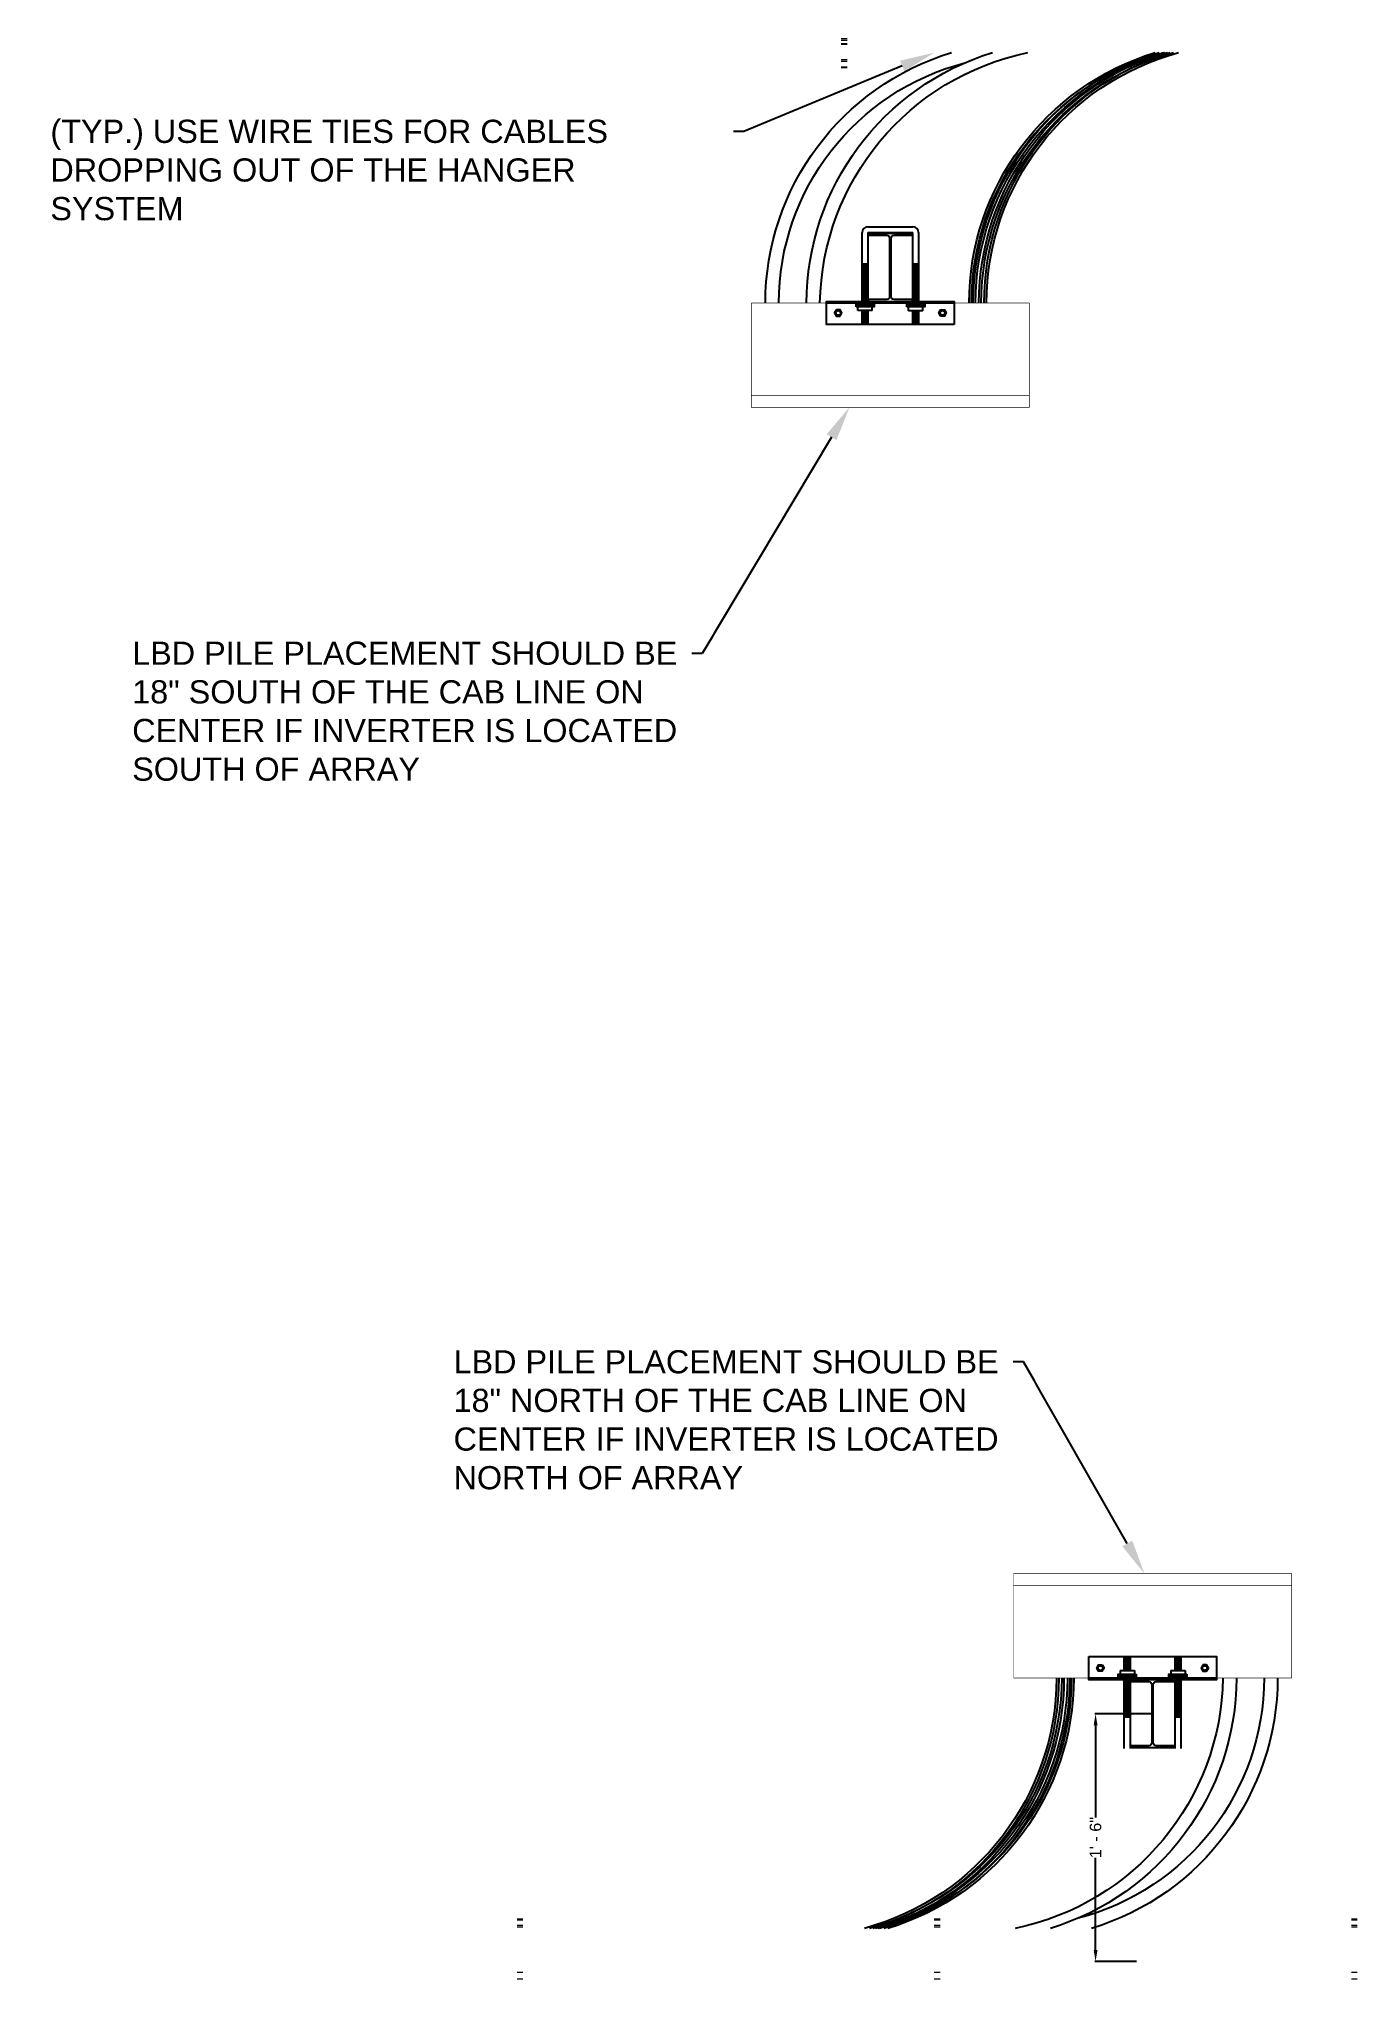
# Model space of a CAD drawing. Header units: inches. Extents: x -1851 to 6314, y -1304 to 4687.
# Drawn here: x 2723.5 to 2837.3, y 1934.8 to 2102.2 of the extents above; entities that cross this region are included whole.
import ezdxf
from ezdxf import colors
from ezdxf.entities.mleader import LeaderData, LeaderLine
from ezdxf.math import Vec2, Vec3

# ---------------------------------------------------------------- set-up
doc = ezdxf.new("R2010")
doc.units = ezdxf.units.IN
doc.header["$MEASUREMENT"] = 0
for name, color, linetype in [('DC FEEEDERS', 1, 'Continuous'), ('DC STRING CABLES', 30, 'Continuous'), ('E-COMB-BOX', 41, 'Continuous'), ('G-ANNO-TEXT', 1, 'Continuous'), ('G-TEXT', 7, 'Continuous'), ('S-BOLT', 93, 'Continuous'), ('S-STEL-ANGL', 3, 'Continuous'), ('WIRE MANAGEMENT', 4, 'Continuous')]:
    doc.layers.add(name, color=color, linetype=linetype)
doc.styles.add('NEI-A', font='arial.ttf')
doc.dimstyles.new('NEI-A', dxfattribs={"dimtxt": 0.1, "dimasz": 0.125, "dimexe": 0.0625, "dimexo": 0.0625, "dimgap": 0.0625, "dimtad": 0, "dimtih": 1, "dimtoh": 1, "dimdec": 4, "dimzin": 3, "dimdsep": 46, "dimlunit": 4, "dimtxsty": 'NEI-A', "dimcen": 0, "dimadec": 0, "dimazin": 0, "dimtfac": 0.75, "dimtdec": 4, "dimtofl": 0, "dimtmove": 0, "dimatfit": 3, "dimfxl": 1, "dimfrac": 1, "dimtolj": 1, "dimtzin": 0, "dimarcsym": 0})

msp = doc.modelspace()

# ---------------------------------------------------------------- blocks, each defined once
blk = doc.blocks.new('BracketAngle_BottomView')
for p, q in [((81.54, 214.54), (70.54, 214.54)), ((72.41, 214.54), (72.41, 214.4)), ((74.41, 214.54), (74.41, 214.4)), ((77.66, 214.54), (77.66, 214.4)), ((79.66, 214.54), (79.66, 214.4))]:
    blk.add_line(p, q)
for points in [[(70.54, 216.4), (81.54, 216.4), (81.54, 214.4), (70.54, 214.4)], [(71.7, 215.68), (71.85, 215.4), (71.7, 215.13), (71.38, 215.13), (71.22, 215.4), (71.38, 215.68)], [(80.38, 215.68), (80.22, 215.4), (80.38, 215.13), (80.7, 215.13), (80.85, 215.4), (80.7, 215.68)]]:
    blk.add_lwpolyline(points, close=True)
for centre in [(71.54, 215.4), (80.54, 215.4)]:
    blk.add_circle(centre, 0.2)
blk = doc.blocks.new('*D89')
at = {"layer": 'Defpoints', "color": 0, "transparency": 16777216}
for p in [(2819.68, 1957.69, -0.12), (2814.7, 1936.3), (2818.29, 1936.3)]:
    blk.add_point(p, dxfattribs=at)
at = {"layer": 'G-ANNO-TEXT', "color": 0, "lineweight": -2, "transparency": 16777216}
for p, q in [((2819.62, 1957.69), (2814.64, 1957.69)), ((2814.7, 1956.69), (2814.7, 1948.73)), ((2814.7, 1937.3), (2814.7, 1945.26)), ((2818.23, 1936.3), (2814.64, 1936.3))]:
    blk.add_line(p, q, dxfattribs=at)
at = {"layer": 'G-ANNO-TEXT', "color": 0, "transparency": 16777216}
for points in [[(2814.54, 1956.69), (2814.87, 1956.69), (2814.7, 1957.69)], [(2814.54, 1937.3), (2814.87, 1937.3), (2814.7, 1936.3)]]:
    blk.add_solid(points, dxfattribs=at)
at = {"layer": 'G-ANNO-TEXT', "color": 0, "transparency": 16777216, "insert": (2814.7, 1947), "char_height": 1, "attachment_point": 5, "rotation": 90, "style": 'NEI-A'}
blk.add_mtext('\\A1;1\' - 6"', dxfattribs=at)

# ---------------------------------------------------------------- dimensions: what is measured, and where the dimension line sits
at = {"layer": 'G-ANNO-TEXT'}
dim = msp.add_linear_dim(base=(2814.70188, 1936.29583, 0.11854), p1=(2819.68335, 1957.69431), p2=(2818.28753, 1936.29583, 0.11854), angle=90, text='1\' - 6"', dimstyle='NEI-A', override={"dimtxt": 1, "dimasz": 1}, dxfattribs=at)
dim.commit()
dim.dimension.update_dxf_attribs({"geometry": '*D89', "text_midpoint": (2814.70188, 1946.99507, 0.11854), "dimtype": 160, "text_rotation": 90})

# ---------------------------------------------------------------- hatches: boundary and pattern name
at = {"layer": 'S-BOLT'}
h = msp.add_hatch(dxfattribs=at)
h.set_pattern_fill('ANSI31', color=256)
h.set_pattern_definition([(45, (2775.4951, 2011.39424), (-0.08838835, 0.08838835), [])])
h.paths.add_polyline_path([(2799.4326, 2082.77648), (2798.9326, 2082.77648), (2798.9326, 2079.53424), (2799.4326, 2079.53424)])
h.paths.add_polyline_path([(2799.4326, 2078.73369), (2798.9326, 2078.73369), (2798.9326, 2077.57164), (2799.4326, 2077.57164)])
h.paths.add_polyline_path([(2795.0576, 2078.73603), (2794.5576, 2078.73603), (2794.5576, 2077.57398), (2795.0576, 2077.57398)])
h.paths.add_polyline_path([(2794.5576, 2082.77648), (2794.5576, 2079.53424), (2795.0576, 2079.53424), (2795.0576, 2082.77648)])
h = msp.add_hatch(dxfattribs=at)
h.set_pattern_fill('ANSI31', color=256, angle=180)
h.set_pattern_definition([(225, (2841.11885, 2028.76681), (0.08838835, -0.08838835), [])])
h.paths.add_polyline_path([(2817.18135, 1957.38457), (2817.68135, 1957.38457), (2817.68135, 1960.62681), (2817.18135, 1960.62681)])
h.paths.add_polyline_path([(2817.18135, 1961.42736), (2817.68135, 1961.42736), (2817.68135, 1962.58941), (2817.18135, 1962.58941)])
h.paths.add_polyline_path([(2821.55635, 1961.42502), (2822.05635, 1961.42502), (2822.05635, 1962.58707), (2821.55635, 1962.58707)])
h.paths.add_polyline_path([(2822.05635, 1957.38457), (2822.05635, 1960.62681), (2821.55635, 1960.62681), (2821.55635, 1957.38457)])

# ---------------------------------------------------------------- linework, layer by layer
at = {"layer": 'DC FEEEDERS'}
for points in [[(2786.20455, 2079.39424, -0.329466328), (2802.25498, 2100.9941, -0.098766988)], [(2789.76101, 2079.39424, -0.329466328), (2805.81144, 2100.9941, -0.098766988)], [(2790.921, 2079.39131, -0.351802848), (2808.85872, 2100.9941, -0.329466328)], [(2787.36455, 2079.39131, -0.340666175), (2803.4249, 2100.11921, -0.329466328)], [(2825.69295, 1960.76974, -0.351802848), (2807.75522, 1939.16694, -0.329466328)], [(2826.85294, 1960.76681, -0.329466328), (2810.80251, 1939.16694, -0.098766988)], [(2829.2494, 1960.76974, -0.340666175), (2813.18905, 1940.04184, -0.329466328)], [(2830.40939, 1960.76681, -0.329466328), (2814.35896, 1939.16694, -0.098766988)]]:
    msp.add_lwpolyline(points, format="xyb", dxfattribs=at)
at = {"layer": 'DC STRING CABLES', "flags": 128}
for points in [[(2803.7874, 2079.39424, -0.329466328), (2819.83783, 2100.9941, -0.329466328)], [(2803.9874, 2079.39374, -0.338048409), (2820.56205, 2100.9941, -0.329466328)], [(2804.14204, 2079.39424, -0.329466328), (2820.19247, 2100.9941, -0.329466328)], [(2804.34204, 2079.39374, -0.338048409), (2820.91669, 2100.9941, -0.329466328)], [(2804.63854, 2079.39424, -0.329466328), (2820.68897, 2100.9941, -0.329466328)], [(2804.83854, 2079.39374, -0.338048409), (2821.41319, 2100.9941, -0.329466328)], [(2805.08184, 2079.39424, -0.329466328), (2821.13227, 2100.9941, -0.329466328)], [(2805.28184, 2079.39374, -0.338048409), (2821.85649, 2100.9941, -0.329466328)], [(2811.33211, 1960.76731, -0.338048409), (2794.75746, 1939.16694, -0.329466328)], [(2811.77541, 1960.76731, -0.338048409), (2795.20076, 1939.16694, -0.329466328)], [(2811.5321, 1960.76681, -0.329466328), (2795.48168, 1939.16694, -0.329466328)], [(2812.27191, 1960.76731, -0.338048409), (2795.69726, 1939.16694, -0.329466328)], [(2811.97541, 1960.76681, -0.329466328), (2795.92498, 1939.16694, -0.329466328)], [(2812.62655, 1960.76731, -0.338048409), (2796.0519, 1939.16694, -0.329466328)], [(2812.47191, 1960.76681, -0.329466328), (2796.42148, 1939.16694, -0.329466328)], [(2812.82654, 1960.76681, -0.329466328), (2796.77612, 1939.16694, -0.329466328)]]:
    msp.add_lwpolyline(points, format="xyb", dxfattribs=at)
at = {"layer": 'E-COMB-BOX', "color": 30, "const_width": 0.05}
for points in [[(2784.9951, 2079.39424), (2784.9951, 2070.39424), (2808.9951, 2070.39424), (2808.9951, 2079.39424)], [(2808.9951, 2079.39424), (2784.9951, 2079.39424)], [(2784.9951, 2071.39424), (2808.9951, 2071.39424)], [(2831.61885, 1960.76681), (2831.61885, 1969.76681), (2807.61885, 1969.76681), (2807.61885, 1960.76681)], [(2831.61885, 1968.76681), (2807.61885, 1968.76681)], [(2807.61885, 1960.76681), (2831.61885, 1960.76681)]]:
    msp.add_lwpolyline(points, dxfattribs=at)
at = {"layer": 'G-TEXT', "flags": 128}
for points in [[(2795.1201, 2079.53424), (2798.8701, 2079.53424), (2798.8701, 2079.69924), (2797.3096, 2079.69924, -0.414213562), (2797.0596, 2079.94924), (2797.0596, 2084.98424, -0.414213562), (2797.3096, 2085.23424), (2798.8701, 2085.23424), (2798.8701, 2085.39924), (2795.1201, 2085.39924), (2795.1201, 2085.23424), (2796.6806, 2085.23424, -0.414213562), (2796.9306, 2084.98424), (2796.9306, 2079.94924, -0.414213562), (2796.6806, 2079.69924), (2795.1201, 2079.69924), (2795.1201, 2079.53424)], [(2821.49385, 1960.62681), (2817.74385, 1960.62681), (2817.74385, 1960.46181), (2819.30435, 1960.46181, -0.414213562), (2819.55435, 1960.21181), (2819.55435, 1955.17681, -0.414213562), (2819.30435, 1954.92681), (2817.74385, 1954.92681), (2817.74385, 1954.76181), (2821.49385, 1954.76181), (2821.49385, 1954.92681), (2819.93335, 1954.92681, -0.414213562), (2819.68335, 1955.17681), (2819.68335, 1960.21181, -0.414213562), (2819.93335, 1960.46181), (2821.49385, 1960.46181), (2821.49385, 1960.62681)]]:
    msp.add_lwpolyline(points, format="xyb", dxfattribs=at)
at = {"layer": 'S-BOLT'}
for p, q in [((2795.0576, 2085.96398), (2798.9326, 2085.96398)), ((2795.0576, 2085.46398), (2798.9326, 2085.46398)), ((2794.02934, 2079.06403), (2794.02934, 2079.39424)), ((2794.8076, 2079.06403), (2794.96533, 2079.22913)), ((2794.95345, 2079.06403), (2795.11117, 2079.22913)), ((2798.40434, 2079.06169), (2798.40434, 2079.3919)), ((2799.1826, 2079.06169), (2799.34033, 2079.22679)), ((2799.32845, 2079.06169), (2799.48617, 2079.22679)), ((2794.19149, 2078.73603), (2794.19149, 2079.06403)), ((2795.42371, 2078.73603), (2794.19149, 2078.73603)), ((2795.42371, 2078.73603), (2795.42371, 2079.06403)), ((2798.56649, 2078.73369), (2798.56649, 2079.06169)), ((2799.79871, 2078.73369), (2798.56649, 2078.73369)), ((2799.79871, 2078.73369), (2799.79871, 2079.06169)), ((2816.81524, 1961.42736), (2818.04745, 1961.42736)), ((2816.81524, 1961.42736), (2816.81524, 1961.09936)), ((2817.2855, 1961.09936), (2817.12778, 1960.93425)), ((2817.43135, 1961.09936), (2817.27362, 1960.93425)), ((2818.04745, 1961.42736), (2818.04745, 1961.09936)), ((2818.20961, 1961.09936), (2818.20961, 1960.76915)), ((2821.19024, 1961.42502), (2822.42245, 1961.42502)), ((2821.19024, 1961.42502), (2821.19024, 1961.09702)), ((2821.6605, 1961.09702), (2821.50278, 1960.93191)), ((2821.80635, 1961.09702), (2821.64862, 1960.93191)), ((2822.42245, 1961.42502), (2822.42245, 1961.09702)), ((2822.58461, 1961.09702), (2822.58461, 1960.76681))]:
    msp.add_line(p, q, dxfattribs=at)
for points in [[(2795.0576, 2085.46398), (2795.0576, 2079.53424), (2794.5576, 2079.53424), (2794.5576, 2085.46398)], [(2799.4326, 2085.46398), (2799.4326, 2079.53424), (2798.9326, 2079.53424), (2798.9326, 2085.46398)], [(2794.5576, 2082.77648), (2795.0576, 2082.77648)], [(2798.9326, 2082.77648), (2799.4326, 2082.77648)], [(2794.02934, 2079.39424), (2795.58587, 2079.39424)], [(2795.58587, 2079.39424), (2795.58587, 2079.06403), (2794.02934, 2079.06403)], [(2794.02934, 2079.22913), (2795.58587, 2079.22913)], [(2798.40434, 2079.3919), (2799.96087, 2079.3919)], [(2799.96087, 2079.3919), (2799.96087, 2079.06169), (2798.40434, 2079.06169)], [(2798.40434, 2079.22679), (2799.96087, 2079.22679)], [(2795.0576, 2078.73603), (2795.0576, 2077.57398), (2794.5576, 2077.57398), (2794.5576, 2078.73603)], [(2799.4326, 2078.73369), (2799.4326, 2077.57164), (2798.9326, 2077.57164), (2798.9326, 2078.73369)], [(2817.18135, 1961.42736), (2817.18135, 1962.58941), (2817.68135, 1962.58941), (2817.68135, 1961.42736)], [(2821.55635, 1961.42502), (2821.55635, 1962.58707), (2822.05635, 1962.58707), (2822.05635, 1961.42502)], [(2816.65308, 1960.76915), (2816.65308, 1961.09936), (2818.20961, 1961.09936)], [(2818.20961, 1960.93425), (2816.65308, 1960.93425)], [(2818.20961, 1960.76915), (2816.65308, 1960.76915)], [(2817.18135, 1954.69707), (2817.18135, 1960.62681), (2817.68135, 1960.62681), (2817.68135, 1954.69707)], [(2821.02808, 1960.76681), (2821.02808, 1961.09702), (2822.58461, 1961.09702)], [(2822.58461, 1960.93191), (2821.02808, 1960.93191)], [(2822.58461, 1960.76681), (2821.02808, 1960.76681)], [(2821.55635, 1954.69707), (2821.55635, 1960.62681), (2822.05635, 1960.62681), (2822.05635, 1954.69707)], [(2817.68135, 1957.38457), (2817.18135, 1957.38457)], [(2822.05635, 1957.38457), (2821.55635, 1957.38457)]]:
    msp.add_lwpolyline(points, dxfattribs=at)
for centre, start, end in [((2795.0576, 2085.46398), 90, 180), ((2798.9326, 2085.46398), 0, 90)]:
    msp.add_arc(centre, 0.5, start, end, dxfattribs=at)
at = {"layer": 'WIRE MANAGEMENT', "color": 4, "linetype": 'Continuous', "lineweight": 18, "elevation": 0.11854, "flags": 128}
for points in [[(2793.25347, 2102.18896), (2792.75347, 2102.18896)], [(2793.25347, 2102.05338), (2792.75347, 2102.05338)], [(2793.25347, 2101.7683), (2792.75347, 2101.7683)], [(2793.25347, 2101.70707), (2792.75347, 2101.70707)], [(2793.25347, 2100.36595), (2792.75347, 2100.36595)], [(2793.25347, 2100.23037), (2792.75347, 2100.23037)], [(2793.25347, 2099.74131), (2792.75347, 2099.74131)], [(2793.25347, 2099.68022), (2792.75347, 2099.68022)], [(2765.27709, 1939.94939), (2764.77709, 1939.94939)], [(2765.27709, 1939.88831), (2764.77709, 1939.88831)], [(2765.27709, 1939.4048), (2764.77709, 1939.4048)], [(2765.27709, 1939.27673), (2764.77709, 1939.27673)], [(2801.27709, 1939.94939), (2800.77709, 1939.94939)], [(2801.27709, 1939.88831), (2800.77709, 1939.88831)], [(2801.27709, 1939.4048), (2800.77709, 1939.4048)], [(2801.27709, 1939.27673), (2800.77709, 1939.27673)], [(2837.27709, 1939.94939), (2836.77709, 1939.94939)], [(2837.27709, 1939.88831), (2836.77709, 1939.88831)], [(2837.27709, 1939.4048), (2836.77709, 1939.4048)], [(2837.27709, 1939.27673), (2836.77709, 1939.27673)], [(2765.27709, 1935.36658), (2764.77709, 1935.36658)], [(2801.27709, 1935.36658), (2800.77709, 1935.36658)], [(2837.27709, 1935.36658), (2836.77709, 1935.36658)], [(2765.27709, 1934.78433), (2764.77709, 1934.78433)], [(2801.27709, 1934.78433), (2800.77709, 1934.78433)], [(2837.27709, 1934.78433), (2836.77709, 1934.78433)]]:
    msp.add_lwpolyline(points, dxfattribs=at)

# ---------------------------------------------------------------- block references
at = {"layer": 'S-STEL-ANGL', "rotation": 180}
msp.add_blockref('BracketAngle_BottomView', (2873.03218, 2293.93818), dxfattribs=at)
at = {"layer": 'S-STEL-ANGL'}
msp.add_blockref('BracketAngle_BottomView', (2743.58177, 1746.22286), dxfattribs=at)

msp.set_redraw_order([(e.dxf.handle, doc.entitydb.next_handle()) for e in msp.query("TEXT MTEXT ATTDEF DIMENSION ARC_DIMENSION")])  # texts and dimensions are drawn at this point

# ---------------------------------------------------------------- next in the draw order: leaders
at = {"layer": 'G-ANNO-TEXT'}
ml = msp.add_multileader_mtext('Standard', dxfattribs=at)
ml.set_content('\\pxql,t3.00005;(TYP.) USE WIRE TIES FOR CABLES DROPPING OUT OF THE HANGER SYSTEM', color=256, style='NEI-A')
ml.set_leader_properties()
ml.build(insert=Vec2(0, 0))
ml.multileader.update_dxf_attribs({"dogleg_length": 3.07146, "arrow_head_size": 3})
ctx = ml.context
ctx.base_point, ctx.char_height, ctx.arrow_head_size, ctx.landing_gap_size, ctx.plane_origin = Vec3(2723.21026, 2094.19123), 2, 3, 1.53573, Vec3(3527.18173, 1539.57098)
ctx.text_align_type = 2
notes = []
notes.append((ctx, [(1, (1, 1, 0), (2784.34648, 2094.19123), (-1, 0), 0.89968, [(1, [(2800.7876, 2100.9941)], 0, [])])]))
ctx.mtext.insert, ctx.mtext.width, ctx.mtext.alignment, ctx.mtext.flow_direction = Vec3(2781.91107, 2095.20829), 57.4006276, 3, 5
ctx.mtext.has_bg_fill, ctx.mtext.bg_color, ctx.mtext.bg_scale_factor, ctx.mtext.bg_transparency, ctx.mtext.use_window_bg_color = 1, -1073741824, 1.5, 0, 1
ml = msp.add_multileader_mtext('Standard', dxfattribs=at)
ml.set_content('LBD PILE PLACEMENT SHOULD BE 18" SOUTH OF THE CAB LINE ON CENTER IF INVERTER IS LOCATED SOUTH OF ARRAY', color=256, style='NEI-A')
ml.set_leader_properties()
ml.build(insert=Vec2(0, 0))
ml.multileader.update_dxf_attribs({"dogleg_length": 0.89968, "arrow_head_size": 3})
ctx = ml.context
ctx.base_point, ctx.char_height, ctx.arrow_head_size, ctx.landing_gap_size, ctx.plane_origin = Vec3(2730.03279, 2049.16591), 2, 3, 1.53573, Vec3(2775.81882, 2004.6298)
notes.append((ctx, [(1, (1, 1, 0), (2780.75428, 2049.16591), (-1, 0), 0.89968, [(0, [(2793.45988, 2070.39424)], 0, [])])]))
ctx.mtext.insert, ctx.mtext.width, ctx.mtext.flow_direction = Vec3(2731.56853, 2050.18296), 49.1905321, 5
ctx.mtext.has_bg_fill, ctx.mtext.bg_color, ctx.mtext.bg_scale_factor, ctx.mtext.bg_transparency, ctx.mtext.use_window_bg_color = 1, -1073741824, 1.5, 0, 1
ml = msp.add_multileader_mtext('Standard', dxfattribs=at)
ml.set_content('LBD PILE PLACEMENT SHOULD BE 18" NORTH OF THE CAB LINE ON CENTER IF INVERTER IS LOCATED NORTH OF ARRAY', color=256, style='NEI-A')
ml.set_leader_properties()
ml.build(insert=Vec2(0, 0))
ml.multileader.update_dxf_attribs({"dogleg_length": 0.89968, "arrow_head_size": 3})
ctx = ml.context
ctx.base_point, ctx.char_height, ctx.arrow_head_size, ctx.landing_gap_size, ctx.plane_origin = Vec3(2757.7623, 1988.03432), 2, 3, 1.53573, Vec3(2803.54833, 1943.49821)
notes.append((ctx, [(1, (1, 1, 0), (2808.48378, 1988.03432), (-1, 0), 0.89968, [(0, [(2818.92632, 1969.76681)], 0, [])])]))
ctx.mtext.insert, ctx.mtext.width, ctx.mtext.flow_direction = Vec3(2759.29803, 1989.05138), 49.1905321, 5
ctx.mtext.has_bg_fill, ctx.mtext.bg_color, ctx.mtext.bg_scale_factor, ctx.mtext.bg_transparency, ctx.mtext.use_window_bg_color = 1, -1073741824, 1.5, 0, 1
for ctx, leaders in notes:
    for number, flags, end, landing, length, lines in leaders:
        leader = LeaderData()
        leader.index, (leader.has_last_leader_line, leader.has_dogleg_vector, leader.attachment_direction) = number, flags
        leader.last_leader_point, leader.dogleg_vector, leader.dogleg_length = Vec3(end), Vec3(landing), length
        for number, points, colour, breaks in lines:
            line = LeaderLine()
            line.index, line.vertices, line.color, line.breaks = number, Vec3.list(points), colors.encode_raw_color(colour), breaks
            leader.lines.append(line)
        ctx.leaders.append(leader)

doc.saveas('drawing.dxf')
